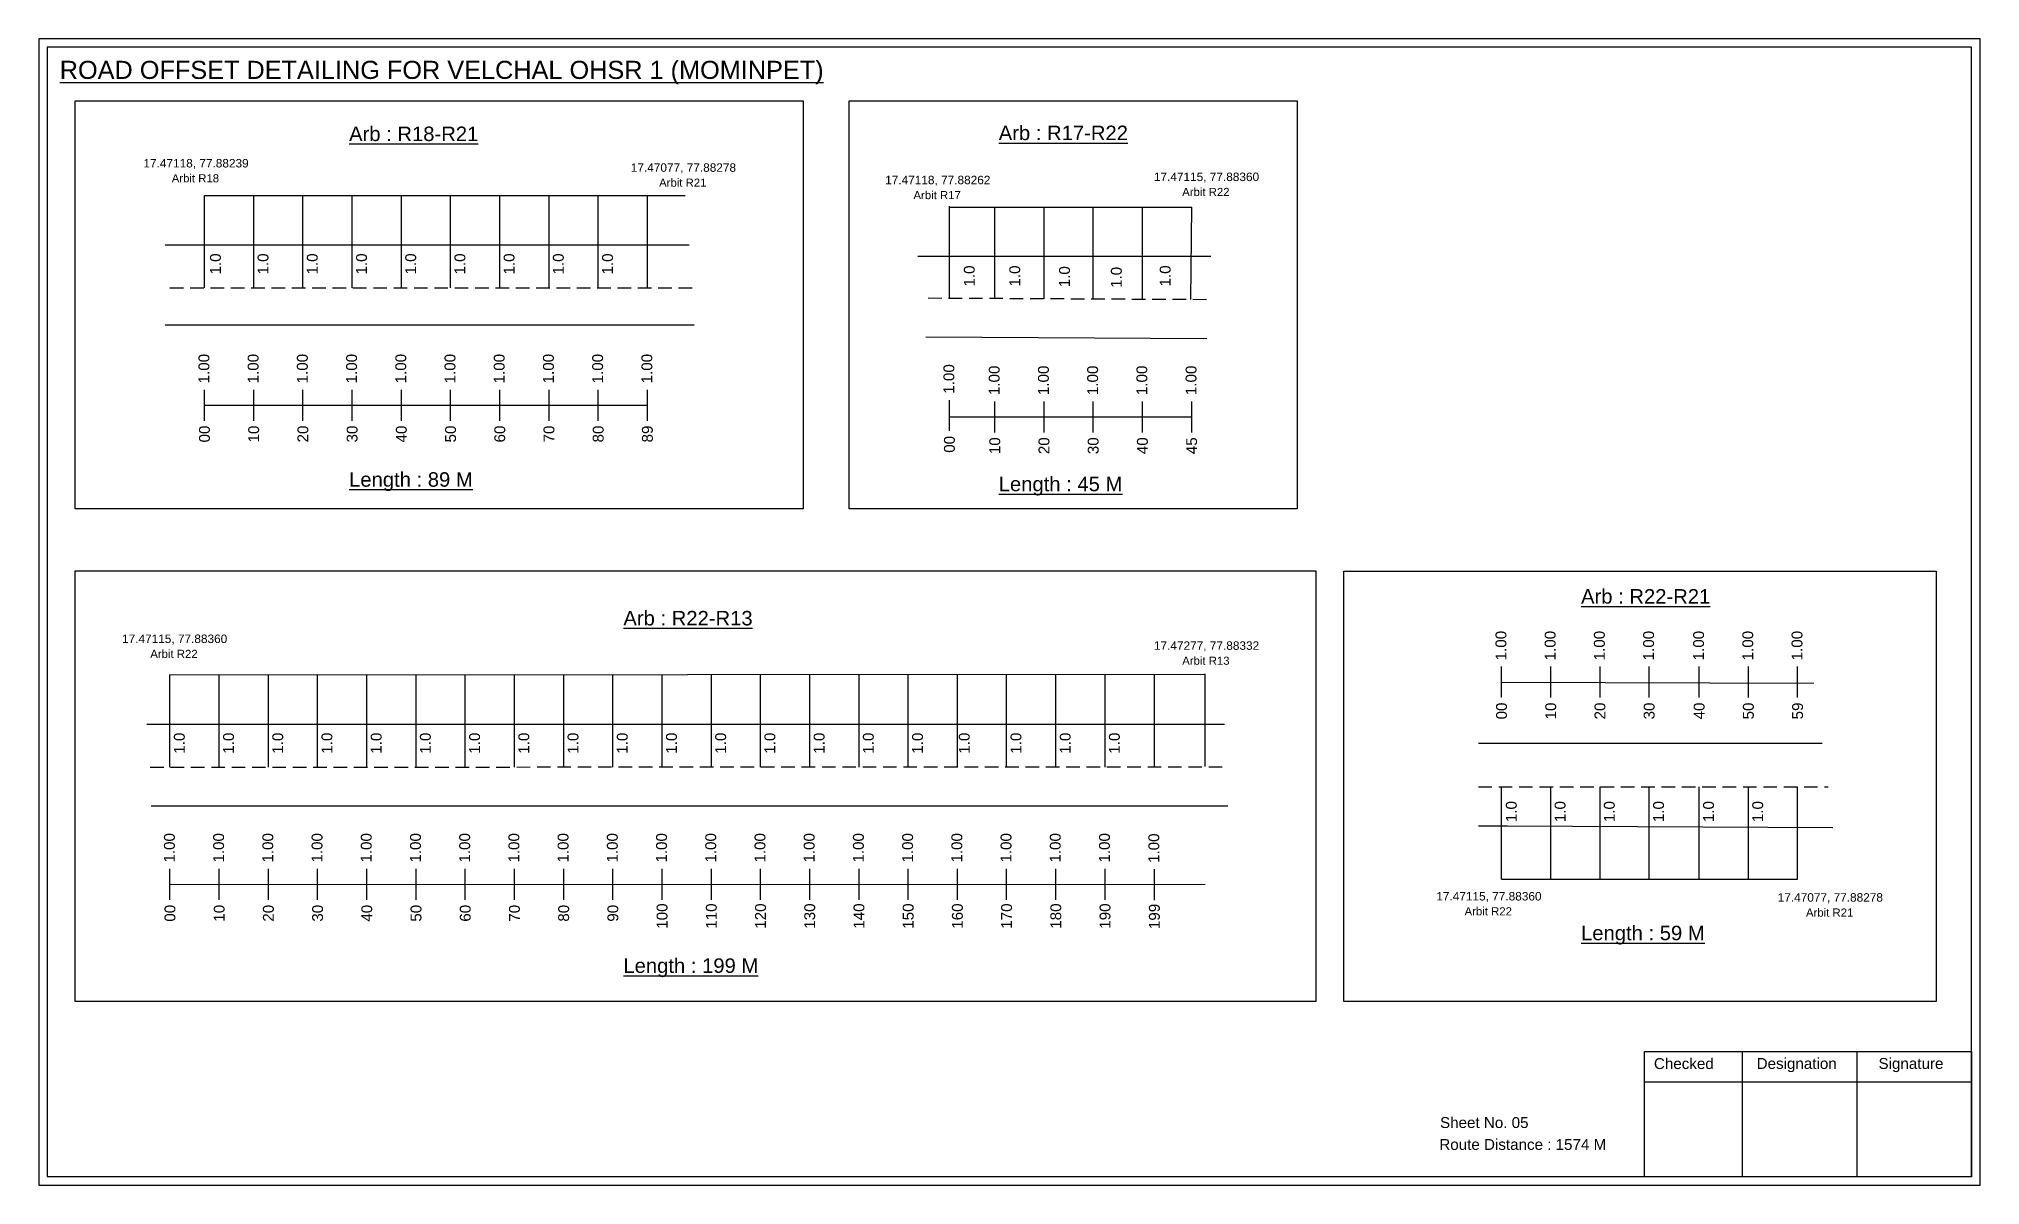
# Model space of a CAD drawing. Header units: inches. Extents: x -117 to 51867, y -12715 to 3423.
# Drawn here: x 39712 to 40248, y 396 to 713 of the extents above; entities that cross this region are included whole.
import ezdxf

# ---------------------------------------------------------------- set-up
doc = ezdxf.new("R2010")
doc.units = ezdxf.units.IN
doc.header["$MEASUREMENT"] = 0
doc.linetypes.add('DASHED2', pattern=[0.375, 0.25, -0.125])
doc.layers.add('PDF_Geometry', color=7, linetype='Continuous')
doc.layers.add('PDF_Text', color=5, linetype='Continuous')
doc.styles.add('PDF Arial', font='arial.ttf')
doc.styles.get("Standard").update_dxf_attribs({"font": 'arial.ttf'})

msp = doc.modelspace()

# ---------------------------------------------------------------- texts
at = {"color": 242, "true_color": 0xcd2027}
for s, height, p in [('%%UROAD OFFSET DETAILING FOR VELCHAL OHSR 1 (MOMINPET)', 5, (39717.59, 701.5)), ('%%UArb : R18-R21', 4, (39797.55, 684.33)), ('%%UArb : R17-R22', 4, (39977.07, 684.59)), ('%%ULength : 89 M', 4, (39797.55, 588.83)), ('%%ULength : 45 M', 4, (39977.07, 587.59)), ('%%UArb : R22-R21', 4, (40137.99, 556.54)), ('%%UArb : R22-R13', 4, (39873.35, 550.52)), ('%%ULength : 59 M', 4, (40137.99, 463.54)), ('%%ULength : 199 M', 4, (39873.35, 454.52))]:
    msp.add_text(s, height=height, dxfattribs=at).set_placement(p)
at = {"color": 5}
for s, height, p in [('17.47118, 77.88239', 2.34, (39740.72, 677.04)), ('17.47077, 77.88278', 2.34, (39875.4, 675.84)), ('Arbit R18', 2.246, (39748.54, 672.92)), ('Arbit R21', 2.246, (39883.22, 671.72)), ('17.47118, 77.88262', 2.34, (39945.69, 672.41)), ('Arbit R17', 2.246, (39953.51, 668.28)), ('17.47115, 77.88360', 2.34, (40019.95, 673.28)), ('Arbit R22', 2.246, (40027.77, 669.15)), ('17.47115, 77.88360', 2.34, (39734.8, 545.65)), ('Arbit R22', 2.246, (39742.62, 541.53)), ('17.47277, 77.88332', 2.34, (40019.96, 543.77)), ('Arbit R13', 2.246, (40027.78, 539.64)), ('17.47115, 77.88360', 2.34, (40097.99, 474.52)), ('Arbit R22', 2.246, (40105.81, 470.4)), ('17.47077, 77.88278', 2.34, (40192.33, 474.19)), ('Arbit R21', 2.246, (40200.15, 470.06))]:
    msp.add_text(s, height=height, dxfattribs=at).set_placement(p)
for p in [(39762.12, 647.46), (39775.27, 647.46), (39788.87, 647.46), (39802.47, 647.46), (39816.07, 647.46), (39829.67, 647.46), (39843.27, 647.46), (39856.87, 647.46), (39870.47, 647.46), (39970.43, 644.13), (39983, 644.13), (39996.74, 643.94), (40011.06, 643.75), (40024.57, 644.16), (39752.13, 515.06), (39765.73, 515.06), (39779.33, 515.06), (39792.93, 515.06), (39806.53, 515.06), (39820.13, 515.06), (39833.73, 515.06), (39847.33, 515.06), (39860.93, 515.06), (39874.53, 515.06), (39888.13, 515.06), (39901.73, 515.06), (39915.33, 515.06), (39928.93, 515.06), (39942.53, 515.06), (39956.13, 515.06), (39969.05, 515.06), (39983.33, 515.06), (39996.93, 515.06), (40010.53, 515.06), (40120.21, 496.16), (40133.7, 496.16), (40147.3, 496.16), (40160.9, 496.16), (40174.71, 496.16), (40188.31, 496.16)]:
    msp.add_text('1.0', height=3, rotation=90).set_placement(p)
at = {"color": 217, "true_color": 0x93278f}
for s, p in [('1.00', (39758.93, 617.38)), ('1.00', (39772.53, 617.38)), ('1.00', (39786.13, 617.38)), ('1.00', (39799.73, 617.38)), ('1.00', (39813.33, 617.38)), ('1.00', (39826.93, 617.38)), ('1.00', (39840.53, 617.38)), ('1.00', (39854.13, 617.38)), ('1.00', (39867.73, 617.38)), ('1.00', (39881.33, 617.38)), ('1.00', (39964.79, 614.53)), ('1.00', (39977.32, 614.14)), ('1.00', (39990.92, 614.14)), ('1.00', (40004.52, 614.14)), ('1.00', (40018.12, 614.14)), ('1.00', (40031.72, 614.14)), ('00', (39759.08, 601.06)), ('10', (39772.68, 601.06)), ('20', (39786.28, 601.06)), ('30', (39799.88, 601.06)), ('40', (39813.48, 601.06)), ('50', (39827.08, 601.06)), ('60', (39840.68, 601.06)), ('70', (39854.28, 601.06)), ('80', (39867.88, 601.06)), ('89', (39881.48, 601.06)), ('00', (39964.94, 598.21)), ('10', (39977.47, 597.82)), ('20', (39991.07, 597.82)), ('30', (40004.67, 597.82)), ('40', (40018.27, 597.82)), ('45', (40031.87, 597.82)), ('1.00', (40117.35, 540.86)), ('1.00', (40130.95, 540.86)), ('1.00', (40144.55, 540.86)), ('1.00', (40158.15, 540.86)), ('1.00', (40171.97, 540.86)), ('1.00', (40185.57, 540.86)), ('1.00', (40199.17, 540.86)), ('00', (40117.51, 524.54)), ('10', (40131.11, 524.54)), ('20', (40144.71, 524.54)), ('30', (40158.31, 524.54)), ('40', (40172.12, 524.54)), ('50', (40185.72, 524.54)), ('59', (40199.32, 524.54)), ('1.00', (39749.39, 484.98)), ('1.00', (39762.99, 484.98)), ('1.00', (39776.59, 484.98)), ('1.00', (39790.19, 484.98)), ('1.00', (39803.79, 484.98)), ('1.00', (39817.39, 484.98)), ('1.00', (39830.99, 484.98)), ('1.00', (39844.59, 484.98)), ('1.00', (39858.19, 484.98)), ('1.00', (39871.79, 484.98)), ('1.00', (39885.39, 484.98)), ('1.00', (39898.99, 484.98)), ('1.00', (39912.59, 484.98)), ('1.00', (39926.19, 484.98)), ('1.00', (39939.79, 484.98)), ('1.00', (39953.39, 484.98)), ('1.00', (39966.99, 484.98)), ('1.00', (39980.59, 484.98)), ('1.00', (39994.19, 484.98)), ('1.00', (40007.79, 484.98)), ('1.00', (40021.43, 484.88)), ('00', (39749.54, 468.66)), ('10', (39763.14, 468.66)), ('20', (39776.74, 468.66)), ('30', (39790.34, 468.66)), ('40', (39803.94, 468.66)), ('50', (39817.54, 468.66)), ('60', (39831.14, 468.66)), ('70', (39844.74, 468.66)), ('80', (39858.34, 468.66)), ('90', (39871.94, 468.66)), ('100', (39885.54, 466.71)), ('110', (39899.14, 466.71)), ('120', (39912.74, 466.71)), ('130', (39926.34, 466.71)), ('140', (39939.94, 466.71)), ('150', (39953.54, 466.71)), ('160', (39967.14, 466.71)), ('170', (39980.74, 466.71)), ('180', (39994.34, 466.71)), ('190', (40007.94, 466.71)), ('199', (40021.58, 466.61))]:
    msp.add_text(s, height=3, rotation=90, dxfattribs=at).set_placement(p)
for s, p in [('Sheet No. 05', (40099.02, 411.66)), ('Route Distance : 1574 M', (40098.83, 405.61))]:
    msp.add_text(s, height=3).set_placement(p)
at = {"layer": 'PDF_Text', "color": 7, "attachment_point": 7, "style": 'PDF Arial'}
for s, insert, char_height in [('Checked', (40158.13, 427.91), 3.001), ('Designation', (40186.51, 427.08), 3.0006), ('Signature', (40220.19, 427.08), 3.001)]:
    msp.add_mtext(s, dxfattribs=dict(at, insert=insert, char_height=char_height))

# ---------------------------------------------------------------- linework, layer by layer
at = {"color": 5}
for p, q in [((39757.61, 669.32), (39890.38, 669.32)), ((39963.47, 666.08), (40030.39, 666.08)), ((39748.06, 536.9), (40034.09, 537.09)), ((40116.03, 480.43), (40197.85, 480.45))]:
    msp.add_line(p, q, dxfattribs=at)
for p, q in [((39757.61, 643.78), (39757.61, 669.32)), ((39771.21, 643.78), (39771.21, 669.32)), ((39784.81, 643.78), (39784.81, 669.32)), ((39798.41, 643.78), (39798.41, 669.32)), ((39812.01, 643.78), (39812.01, 669.32)), ((39825.61, 643.78), (39825.61, 669.32)), ((39839.21, 643.78), (39839.21, 669.32)), ((39852.81, 643.78), (39852.81, 669.32)), ((39866.41, 643.78), (39866.41, 669.32)), ((39880.01, 643.78), (39880.01, 669.32)), ((39963.47, 640.85), (39963.47, 666.38)), ((39975.99, 640.8), (39975.99, 666.08)), ((39989.59, 640.74), (39989.59, 666.08)), ((40003.19, 640.8), (40003.19, 666.08)), ((40016.79, 640.55), (40016.79, 666.08)), ((40030.16, 640.58), (40030.39, 666.08)), ((39746.73, 655.66), (39891.51, 655.66)), ((40035.64, 652.41), (39954.68, 652.41)), ((39892.93, 633.48), (39746.73, 633.48)), ((39956.89, 630.21), (40034.62, 629.77)), ((39748.06, 511.38), (39748.06, 536.92)), ((39761.66, 511.38), (39761.66, 536.92)), ((39775.26, 511.38), (39775.26, 536.92)), ((39788.86, 511.38), (39788.86, 536.92)), ((39802.46, 511.38), (39802.46, 536.92)), ((39816.06, 511.38), (39816.06, 536.92)), ((39829.66, 511.38), (39829.66, 536.92)), ((39843.26, 511.38), (39843.26, 536.92)), ((39856.86, 511.38), (39856.86, 536.92)), ((39870.46, 511.38), (39870.46, 536.92)), ((39884.06, 511.38), (39884.06, 536.92)), ((39897.66, 511.38), (39897.66, 536.92)), ((39911.26, 511.38), (39911.26, 536.92)), ((39924.86, 511.38), (39924.86, 536.92)), ((39938.46, 511.38), (39938.46, 536.92)), ((39952.06, 511.38), (39952.06, 536.92)), ((39965.66, 511.38), (39965.66, 536.92)), ((39979.26, 511.38), (39979.26, 536.92)), ((39992.86, 511.38), (39992.86, 536.92)), ((40006.46, 511.38), (40006.46, 536.92)), ((40020.1, 511.55), (40020.1, 536.82)), ((40034.09, 511.56), (40034.09, 537.1)), ((39741.65, 523.27), (40039.5, 523.27)), ((40204.58, 517.85), (40109.62, 517.85)), ((40116.03, 480.43), (40116.03, 505.96)), ((40129.63, 480.43), (40129.63, 505.96)), ((40143.23, 480.43), (40143.23, 505.96)), ((40156.83, 480.43), (40156.83, 505.96)), ((40170.65, 480.43), (40170.65, 505.96)), ((40184.25, 480.43), (40184.25, 505.96)), ((40197.85, 480.43), (40197.85, 505.96)), ((39742.9, 500.7), (40040.4, 500.66))]:
    msp.add_line(p, q)
at = {"linetype": 'DASHED2', "ltscale": 15}
for p, q in [((39748, 643.78), (39892.36, 643.78)), ((39957.61, 640.99), (40035.89, 640.58)), ((39742.61, 511.38), (40039.1, 511.43)), ((40109.62, 505.96), (40206.3, 505.96))]:
    msp.add_line(p, q, dxfattribs=at)
at = {"color": 217, "true_color": 0x93278f}
for p, q in [((39757.61, 607.08), (39757.61, 615.64)), ((39771.21, 607.08), (39771.21, 615.64)), ((39784.81, 607.08), (39784.81, 615.64)), ((39798.41, 607.08), (39798.41, 615.64)), ((39812.01, 607.08), (39812.01, 615.64)), ((39825.61, 607.08), (39825.61, 615.64)), ((39839.21, 607.08), (39839.21, 615.64)), ((39852.81, 607.08), (39852.81, 615.64)), ((39866.41, 607.08), (39866.41, 615.64)), ((39880.01, 607.08), (39880.01, 615.64)), ((39963.47, 604.23), (39963.47, 612.79)), ((39975.99, 603.85), (39975.99, 612.41)), ((39989.59, 603.85), (39989.59, 612.41)), ((40003.19, 603.85), (40003.19, 612.41)), ((40016.79, 603.85), (40016.79, 612.41)), ((40030.39, 603.85), (40030.39, 612.41)), ((39757.61, 611.35), (39880.01, 611.38)), ((39963.47, 608.12), (40030.39, 608.13)), ((40116.03, 530.57), (40116.03, 539.13)), ((40129.63, 530.57), (40129.63, 539.13)), ((40143.23, 530.57), (40143.23, 539.13)), ((40156.83, 530.57), (40156.83, 539.13)), ((40170.65, 530.57), (40170.65, 539.13)), ((40184.25, 530.57), (40184.25, 539.13)), ((40197.85, 530.57), (40197.85, 539.13)), ((40116.03, 534.84), (40202.35, 534.6)), ((39748.06, 474.69), (39748.06, 483.24)), ((39761.66, 474.69), (39761.66, 483.24)), ((39775.26, 474.69), (39775.26, 483.24)), ((39788.86, 474.69), (39788.86, 483.24)), ((39802.46, 474.69), (39802.46, 483.24)), ((39816.06, 474.69), (39816.06, 483.24)), ((39829.66, 474.69), (39829.66, 483.24)), ((39843.26, 474.69), (39843.26, 483.24)), ((39856.86, 474.69), (39856.86, 483.24)), ((39870.46, 474.69), (39870.46, 483.24)), ((39884.06, 474.69), (39884.06, 483.24)), ((39897.66, 474.69), (39897.66, 483.24)), ((39911.26, 474.69), (39911.26, 483.24)), ((39924.86, 474.69), (39924.86, 483.24)), ((39938.46, 474.69), (39938.46, 483.24)), ((39952.06, 474.69), (39952.06, 483.24)), ((39965.66, 474.69), (39965.66, 483.24)), ((39979.26, 474.69), (39979.26, 483.24)), ((39992.86, 474.69), (39992.86, 483.24)), ((40006.46, 474.69), (40006.46, 483.24)), ((40020.1, 474.58), (40020.1, 483.14)), ((39748.06, 478.96), (40034.09, 479.01))]:
    msp.add_line(p, q, dxfattribs=at)
for points in [[(39721.83, 695.44), (39923.07, 695.44), (39923.07, 582.76), (39721.83, 582.76)], [(39935.76, 695.44), (40059.57, 695.44), (40059.57, 582.76), (39935.76, 582.76)], [(39721.83, 565.64), (40064.73, 565.64), (40064.73, 446.65), (39721.83, 446.65)], [(40072.4, 565.47), (40236.13, 565.47), (40236.13, 446.65), (40072.4, 446.65)]]:
    msp.add_lwpolyline(points, close=True)
msp.add_lwpolyline([(40109.62, 495.16), (40117.68, 495.16), (40207.53, 494.66)])
at = {"layer": 'PDF_Geometry'}
for points in [[(39711.81, 712.58), (39711.81, 395.87), (40248.28, 395.87), (40248.28, 712.58)], [(39714.14, 710.25), (39714.14, 398.28), (40245.87, 398.28), (40245.87, 710.25)]]:
    msp.add_lwpolyline(points, close=True, dxfattribs=at)
at = {"layer": 'PDF_Geometry', "color": 242, "true_color": 0xcc1f26}
msp.add_lwpolyline([(40245.87, 398.19), (40155.52, 398.19), (40155.52, 432.8), (40245.87, 432.8)], close=True, dxfattribs=at)
for points in [[(40182.51, 432.8), (40182.51, 398.19)], [(40214.23, 432.8), (40214.23, 398.19)], [(40155.52, 424.43), (40245.87, 424.43)]]:
    msp.add_lwpolyline(points, dxfattribs=at)

msp.set_redraw_order([(e.dxf.handle, doc.entitydb.next_handle()) for e in msp.query("TEXT MTEXT ATTDEF DIMENSION ARC_DIMENSION")])  # texts and dimensions are drawn at this point

doc.saveas('drawing.dxf')
